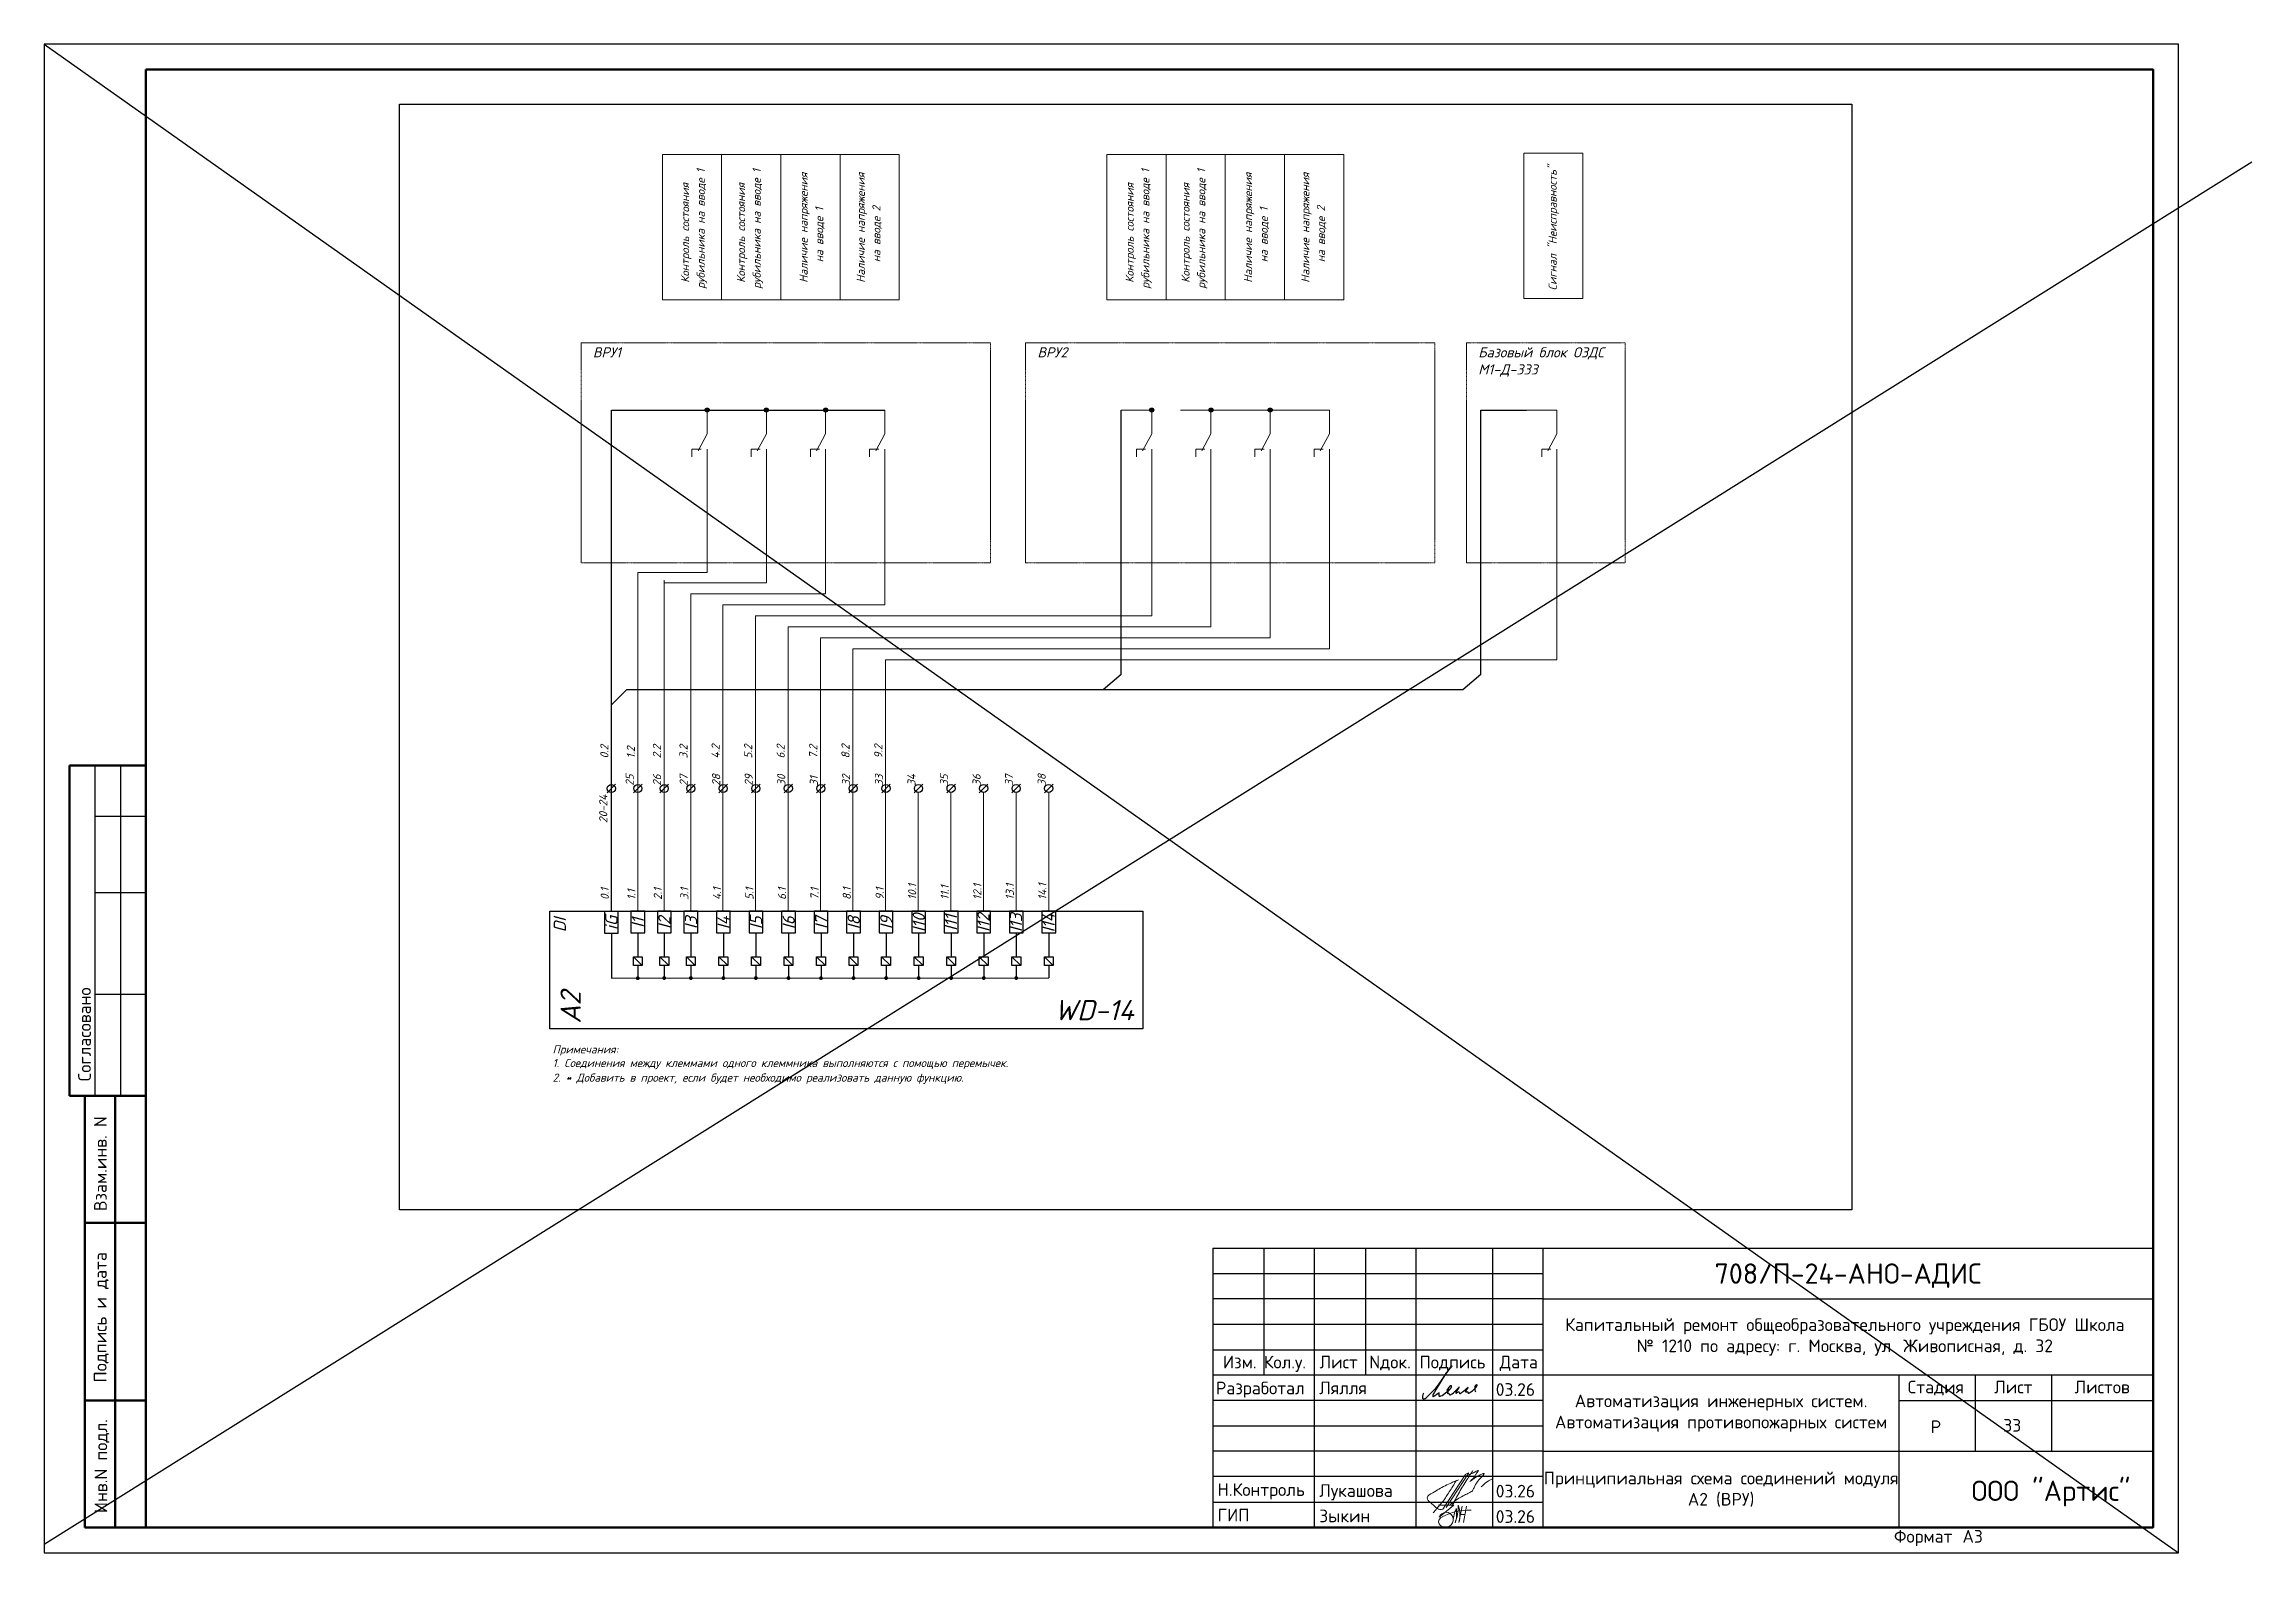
# Model space of a CAD drawing. Header units: millimetres. Extents: x -1073752 to 1436911, y -1379358 to 94781.
# Drawn here: x 1330257 to 1373701, y 64751 to 94451 of the extents above; entities that cross this region are included whole.
import ezdxf
from ezdxf.enums import TextEntityAlignment as Align

# ---------------------------------------------------------------- set-up
doc = ezdxf.new("R2010")
doc.units = ezdxf.units.MM
doc.linetypes.add('5T5', pattern=[3.5, 2.5, -1])
doc.linetypes.add('невидимая2', pattern=[4.7625, 3.175, -1.5875])
for name, color, linetype in [('13-230VAC POWER DISTR.', 7, 'Continuous'), ('Основная', 7, 'Continuous'), ('СОТ', 7, 'Continuous'), ('Штампы', 7, 'Continuous')]:
    doc.layers.add(name, color=color, linetype=linetype)
for name, color, linetype, lineweight in [('АР_текст', 250, 'Continuous', 40), ('лс', 5, 'Continuous', 30), ('Основная сплош', 7, 'Continuous', 30), ('Текст', 7, 'Continuous', 30), ('Цепь DC 24В плюс', 1, 'Continuous', 9)]:
    doc.layers.add(name, color=color, linetype=linetype, lineweight=lineweight)
doc.layers.add('ОФ_подписи', color=5, linetype='Continuous', lineweight=13, true_color=0x0000ff)
doc.layers.add('Подписи', color=5, linetype='Continuous', lineweight=18, true_color=0x0000ff)
doc.styles.add('ICOCPEUR', font='isocpeur.ttf', dxfattribs={"height": 250})
doc.styles.add('PDF ISOCPEUR', font='isocpeur.ttf')
doc.styles.add('RubezhCAD', font='isocpeur.ttf')
doc.styles.add('Standart  GenSys', font='isocpeui.ttf', dxfattribs={"height": 2})
doc.styles.add('TIMES', font='times.ttf')
doc.styles.add('XREF1$0$Standard', font='isocpeur.ttf')

msp = doc.modelspace()

# ---------------------------------------------------------------- texts
at = {"lineweight": 30, "style": 'Standart  GenSys'}
for s, p in [('Сигнал "Неисправность"', (1360021.9, 89603.7)), ('Контроль состояния', (1342950.1, 89752.7)), ('рубильника на вводе 1', (1343257.7, 89635.4)), ('Контроль состояния', (1344050.6, 89752.7)), ('рубильника на вводе 1', (1344358.2, 89635.4)), ('Наличие напряжения', (1345281, 89752.7)), ('Наличие напряжения', (1346407.2, 89752.7)), ('Контроль состояния', (1351697.9, 89752.7)), ('рубильника на вводе 1', (1352005.6, 89635.4)), ('Контроль состояния', (1352798.4, 89752.7)), ('рубильника на вводе 1', (1353106.1, 89635.4)), ('Наличие напряжения', (1354028.8, 89752.7)), ('Наличие напряжения', (1355155, 89752.7)), ('на вводе 1', (1345588.6, 90158.2)), ('на вводе 2', (1346714.8, 90158.2)), ('на вводе 1', (1354336.4, 90158.2)), ('на вводе 2', (1355462.7, 90158.2))]:
    msp.add_text(s, height=160, rotation=90, dxfattribs=at).set_placement(p)
at = {"color": 104, "style": 'Standart  GenSys'}
for s, p in [('ВРУ1', (1341055.2, 88283.7)), ('ВРУ2', (1349803, 88283.7)), ('Базовый блок ОЗДС', (1358477.3, 88283.7)), ('М1-Д-333', (1358477.3, 87947))]:
    msp.add_text(s, height=200, dxfattribs=at).set_placement(p)
at = {"color": 214, "lineweight": 25, "style": 'Standart  GenSys'}
for s, p in [('0.2', (1341361.5, 80389.5)), ('1.2', (1341882.1, 80389.5)), ('2.2', (1342394.7, 80390.5)), ('3.2', (1342917.5, 80388.5)), ('4.2', (1343548.6, 80388.5)), ('5.2', (1344189.7, 80388.5)), ('6.2', (1344830.2, 80388.5)), ('7.2', (1345470.6, 80388.5)), ('8.2', (1346105.2, 80388.5)), ('9.2', (1346751.6, 80388.5)), ('0.1', (1341368.7, 77604.4)), ('1.1', (1341891.7, 77604.4)), ('2.1', (1342412.3, 77604.5)), ('3.1', (1342935.2, 77604.5)), ('4.1', (1343575.7, 77604.5)), ('5.1', (1344216.1, 77604.4)), ('6.1', (1344856.6, 77604.5)), ('7.1', (1345497.1, 77604.4)), ('8.1', (1346131.6, 77604.4)), ('9.1', (1346778, 77604.4)), ('10.1', (1347418.4, 77604.4)), ('11.1', (1348058.9, 77604.4)), ('12.1', (1348699.4, 77604.5)), ('13.1', (1349339.8, 77604.5)), ('14.1', (1349978.2, 77604.5))]:
    msp.add_text(s, height=160, rotation=90, dxfattribs=at).set_placement(p)
at = {"style": 'Standart  GenSys'}
for s, height, p in [('iG', 240, (1341418.4, 77152.2)), ('I10', 240, (1347468.8, 77155.3)), ('I11', 240, (1348101.7, 77155.3)), ('I12', 240, (1348742.2, 77155.3)), ('I13', 240, (1349382.6, 77155.3)), ('I14', 240, (1350023.1, 77155.3)), ('I1', 240, (1341939.1, 77155.3)), ('I2', 240, (1342461.9, 77155.3)), ('I3', 240, (1342985.6, 77155.2)), ('I4', 240, (1343626, 77155.2)), ('I5', 240, (1344266.5, 77155.3)), ('I6', 240, (1344907, 77155.3)), ('I7', 240, (1345547.4, 77155.3)), ('I8', 240, (1346187.9, 77155.3)), ('I9', 240, (1346828.3, 77155.3)), ('A2', 400, (1340617, 75486.2))]:
    msp.add_text(s, height=height, rotation=90, dxfattribs=at).set_placement(p, align=Align.MIDDLE_CENTER)
msp.add_text('WD-14', height=400, dxfattribs=at).set_placement((1350918.3, 75435.6), align=Align.MIDDLE_CENTER)
at = {"insert": (1340404, 77111.2), "char_height": 240, "attachment_point": 5, "rotation": 90, "style": 'Standart  GenSys'}
msp.add_mtext_dynamic_manual_height_columns('DI', width=1215.981, gutter_width=1000, heights=[0], dxfattribs=at)
at = {"linetype": 'невидимая2', "insert": (1340262.7, 74742.1), "char_height": 160, "attachment_point": 1, "style": 'Standart  GenSys'}
msp.add_mtext_dynamic_manual_height_columns('Примечания:\\P\\pt8320,10400;1. Соединения между клеммами одного клеммника выполняются с помощью перемычек.', width=13315.853, gutter_width=1000, heights=[0], dxfattribs=at)
at = {"layer": '13-230VAC POWER DISTR.', "color": 94, "linetype": 'Continuous', "style": 'Standart  GenSys'}
for s, p in [('25', (1341858.9, 79850.1)), ('26', (1342398.2, 79848.3)), ('27', (1342921.1, 79848.3)), ('28', (1343561, 79848.5)), ('29', (1344202.2, 79848.6)), ('30', (1344842.7, 79848.6)), ('31', (1345483.1, 79848.6)), ('32', (1346117.7, 79848.6)), ('33', (1346764.1, 79848.6)), ('34', (1347404.5, 79848.6)), ('35', (1348045, 79848.6)), ('36', (1348685.4, 79848.6)), ('37', (1349325.9, 79848.6)), ('38', (1349966.4, 79848.6)), ('20-24', (1341338.2, 79118.4))]:
    msp.add_text(s, height=160, rotation=90, dxfattribs=at).set_placement(p)
at = {"layer": 'Defpoints', "linetype": 'невидимая2', "insert": (1340262.7, 74186.4), "char_height": 160, "attachment_point": 1, "style": 'Standart  GenSys'}
msp.add_mtext_dynamic_manual_height_columns('\\pt8320,10400;2. * Добавить в проект, если будет необходимо реализовать данную функцию.', width=13315.853, gutter_width=1000, heights=[0], dxfattribs=at)
at = {"layer": 'СОТ', "char_height": 250, "width": 7000, "attachment_point": 5, "style": 'ICOCPEUR'}
for s, insert in [('{\\C0;33}', (1368986.6, 67260.6)), ('Принципиальная схема соединений модуля А2 (ВРУ)', (1363256.7, 66002.5))]:
    msp.add_mtext(s, dxfattribs=dict(at, insert=insert))

# ---------------------------------------------------------------- blocks, each defined once
blk = doc.blocks.new('*U8')
at = {"lineweight": 50}
for p, q in [((5, 155), (20, 155)), ((5, 155), (5, 90)), ((5, 90), (20, 90)), ((8, 5), (8, 90)), ((14, 5), (14, 90)), ((8, 65), (20, 65)), ((8, 30), (20, 30)), ((8, 5), (20, 5))]:
    blk.add_line(p, q, dxfattribs=at)
for p, q in [((10, 155), (10, 90)), ((15, 155), (15, 90)), ((10, 145), (20, 145)), ((10, 130), (20, 130)), ((10, 110), (20, 110))]:
    blk.add_line(p, q)
blk.add_lwpolyline([(0, 0), (420, 0), (420, 297), (0, 297)], close=True)
blk.add_lwpolyline([(20, 292), (415, 292), (415, 5), (20, 5)], close=True, dxfattribs=at)
at = {"style": 'XREF1$0$Standard'}
for s, p in [('Согласовано', (7.95, 102.07)), ('Взам.инв. N', (11.07, 76.61)), ('Подпись и дата', (11.04, 46.36)), ('Инв.N подл.', (11.17, 17.07))]:
    blk.add_text(s, height=2.5, rotation=90, dxfattribs=at).set_placement(p, align=Align.MIDDLE_CENTER)
blk.add_text('Формат', height=2.5, dxfattribs=at).set_placement((364.02, 2))
blk.add_text('А3', height=2.5, dxfattribs=at).set_placement((381.51, 2), align=Align.RIGHT)
for tag, p in [('СОГЛАСОВАНО_ДАТА2', (14.37, 145.56)), ('СОГЛАСОВАНО_ДАТА3', (19.37, 145.56)), ('СОГЛАСОВАНО_ФАМИЛИЯ2', (14.37, 110.56)), ('СОГЛАСОВАНО_ФАМИЛИЯ3', (19.37, 110.56)), ('СОГЛАСОВАНО_ДОЛЖНОСТЬ2', (14.37, 90.56)), ('СОГЛАСОВАНО_ДОЛЖНОСТЬ3', (19.37, 90.56))]:
    blk.add_attdef(tag, p, '', height=2.5, rotation=90, dxfattribs=at)
for tag, p in [('ВЗАМ_ИНВ_НОМЕР', (19.37, 77.5)), ('ИНВ_N_ПОДЛ', (19.37, 17.5))]:
    blk.add_attdef(tag, text='', height=2.5, rotation=90, dxfattribs=at).set_placement(p, align=Align.CENTER)
blk.add_attdef('ИНВ_ДАТА', text='', height=2.5, rotation=90, dxfattribs=at).set_placement((19.37, 63.83), align=Align.RIGHT)
blk = doc.blocks.new('П_Зыкин')
at = {"layer": 'ОФ_подписи', "color": 152, "ltscale": 100, "true_color": 0x0061c2, "transparency": 33554687}
for p, q in [((142, 249), (62, -174)), ((102, 37), (218, 37)), ((258, 249), (178, -174))]:
    blk.add_line(p, q, dxfattribs=at)
blk.add_lwpolyline([(-462, 273), (-74, 273), (-446, -30)], dxfattribs=at)
for centre, radius, start, end in [((-271, -94), 186, 314.2393, 159.9348), ((345, -1372), 1523, 88.8758, 117.8788), ((1109, -252), 1204, 158.7593, 174.231), ((-1024, 224), 1068, 337.8144, 2.8859), ((-849, 72), 852, 342.8308, 7.4815), ((-9, 182), 4.48, 8.9691, 155.6551), ((-643, 22), 732, 344.4555, 20.462), ((-318, -169), 151, 108.7568, 173.4251), ((-287, -115), 185, 191.5358, 322.3512)]:
    blk.add_arc(centre, radius, start, end, dxfattribs=at)
blk = doc.blocks.new('П_Лукашова')
at = {"layer": 'ОФ_подписи', "color": 152, "true_color": 0x0061c2}
for p, q in [((221, 339), (-221, -339)), ((286, 371), (-156, -307)), ((283, 370), (218, 338))]:
    blk.add_line(p, q, dxfattribs=at)
for points in [[(-221, -339), (-276, -344), (-368, -289), (-446, -221), (-505, -166), (-522, -116), (-412, -16), (-295, 56), (-173, 120), (-49, 179), (33, 216), (87, 237), (52, 221), (11, 167), (-59, 51), (-126, -52), (-177, -132), (-256, -231), (-409, -409)], [(360, 20), (294, -18), (203, -65), (91, -124), (-73, -248)], [(366, 415), (236, 213), (85, -37), (-50, -300)], [(221, 301), (344, 360), (434, 401), (475, 416), (464, 395), (420, 336), (342, 232), (310, 203), (337, 221), (420, 283), (490, 322), (558, 352), (576, 358), (491, 240), (403, 113), (374, 49), (360, 20)], [(530, 102), (646, 199), (748, 254)]]:
    blk.add_spline(points, degree=3, dxfattribs=at)
blk = doc.blocks.new('A$C11203D1A')
at = {"layer": 'Подписи', "lineweight": 25}
blk.add_lwpolyline([(0.24, 1.11), (0.09, 0.86), (0, 0.47), (0.01, 0.27), (0.06, 0.09), (0.17, 0.01), (0.33, 0), (0.53, 0.07), (0.73, 0.22), (0.94, 0.41), (1.81, 1.26), (2.64, 2.1), (3.19, 2.76), (3.8, 3.63), (4.42, 4.6), (5, 5.4), (5.39, 5.96), (5.72, 6.46), (5.82, 6.46), (5.73, 6.31), (4.71, 5.11), (3.82, 3.76), (2.71, 1.9), (2.36, 1.31), (2.15, 0.93), (2.05, 0.72), (2.04, 0.6), (2.04, 0.49), (2.07, 0.44), (2.13, 0.41), (2.22, 0.43), (2.34, 0.53), (2.48, 0.65), (2.83, 0.93), (3.1, 1.12), (3.23, 1.19), (3.28, 1.19), (3.29, 1.16), (3.26, 1.06), (3.23, 0.9), (3.22, 0.77), (3.24, 0.65), (3.26, 0.58), (3.34, 0.52), (3.42, 0.48), (3.54, 0.51), (3.66, 0.56), (3.92, 0.66), (4.17, 0.85), (4.57, 1.16), (4.82, 1.36), (5, 1.53), (5.18, 1.68), (5.48, 1.96), (5.64, 2.15), (5.74, 2.33), (5.75, 2.44), (5.75, 2.53), (5.69, 2.57), (5.6, 2.58), (5.49, 2.54), (5.33, 2.4), (5.12, 2.18), (4.99, 1.99), (4.9, 1.86), (4.85, 1.74), (4.87, 1.66), (4.92, 1.62), (5.03, 1.65), (5.11, 1.72), (5.21, 1.79), (5.24, 1.81), (5.28, 1.82), (5.31, 1.82), (5.32, 1.79), (5.26, 1.69), (5.19, 1.61), (5.11, 1.47), (5.03, 1.34), (4.98, 1.25), (4.97, 1.17), (4.97, 1.09), (5.01, 1.05), (5.05, 1.06), (5.1, 1.11), (5.14, 1.13), (5.2, 1.13), (5.23, 1.07), (5.27, 0.94), (5.32, 0.85), (5.35, 0.8), (5.43, 0.77), (5.52, 0.78), (5.61, 0.84), (5.88, 1), (6.13, 1.19), (6.42, 1.46), (6.68, 1.7), (6.94, 1.94), (7.06, 2.08), (7.22, 2.28), (7.23, 2.3), (7.23, 2.31), (7.2, 2.31), (7.18, 2.28), (7.15, 2.24), (6.76, 1.63), (6.67, 1.45), (6.59, 1.3), (6.56, 1.22), (6.56, 1.16), (6.57, 1.11), (6.6, 1.08), (6.65, 1.1), (6.7, 1.13), (6.79, 1.19), (6.88, 1.26), (6.99, 1.31), (7.07, 1.35), (7.18, 1.36), (7.23, 1.33), (7.27, 1.28), (7.28, 1.18), (7.28, 1.12), (7.3, 1.08), (7.34, 1.04), (7.38, 1.02), (7.45, 1.01), (7.52, 1.04), (7.6, 1.09), (7.73, 1.19), (7.93, 1.34), (8.13, 1.48), (8.36, 1.7), (8.65, 1.95), (8.78, 2.07), (8.9, 2.16), (8.98, 2.23), (9.03, 2.27), (9.04, 2.29), (9.02, 2.3), (8.99, 2.29), (8.97, 2.25), (8.92, 2.16), (8.7, 1.81), (8.57, 1.61), (8.52, 1.53), (8.51, 1.43), (8.53, 1.37), (8.56, 1.33), (8.6, 1.33), (8.66, 1.35), (8.72, 1.39), (8.76, 1.41), (8.86, 1.4), (8.93, 1.37), (8.94, 1.31), (8.96, 1.22), (8.98, 1.14), (9.02, 1.1), (9.08, 1.07), (9.17, 1.1), (9.24, 1.14), (9.33, 1.2), (9.56, 1.37), (9.86, 1.59), (10.18, 1.87), (10.41, 2.09), (10.57, 2.29), (10.72, 2.51), (10.76, 2.62), (10.77, 2.7), (10.75, 2.75), (10.68, 2.79), (10.58, 2.76), (10.5, 2.69), (10.38, 2.54), (10.32, 2.41), (10.31, 2.25), (10.32, 2.09), (10.33, 1.85), (10.35, 1.7), (10.37, 1.58), (10.4, 1.47), (10.47, 1.37)], dxfattribs=at)
blk = doc.blocks.new('Штамп')
at = {"layer": 'Основная'}
for p, q in [((-18500, 5000), (-12000, 5000)), ((-12000, 4500), (-18500, 4500)), ((-18500, 4000), (-12000, 4000)), ((-12000, 2500), (-18500, 2500)), ((-18500, 2000), (-12000, 2000)), ((-12000, 1500), (-18500, 1500)), ((-12000, 1000), (-18500, 1000)), ((-18500, 500), (-12000, 500))]:
    blk.add_line(p, q, dxfattribs=at)
at = {"layer": 'Основная сплош'}
for p, q in [((-18500, 5500), (0, 5500)), ((-18500, 5500), (-18500, 0)), ((-17500, 5500), (-17500, 3000)), ((-16500, 0), (-16500, 5500)), ((-15500, 5500), (-15500, 3000)), ((-14500, 0), (-14500, 5500)), ((-13000, 5500), (-13000, 0)), ((-12000, 0), (-12000, 5500)), ((-12000, 4500), (0, 4500)), ((-18500, 3500), (-12000, 3500)), ((0, 3000), (-18500, 3000)), ((-5000, 3000), (-5000, 0)), ((-3500, 3000), (-3500, 1500)), ((-2000, 3000), (-2000, 1500)), ((-5000, 2500), (0, 2500)), ((-12000, 1500), (0, 1500))]:
    blk.add_line(p, q, dxfattribs=at)
at = {"transparency": 33554687, "xscale": 100, "yscale": 100, "zscale": 100}
blk.add_blockref('A$C11203D1A', (-14379, 2533), dxfattribs=at)
at = {"layer": 'ОФ_подписи', "color": 5}
for name, p, xscale, yscale, zscale in [('П_Лукашова', (-13755, 700), 1.010226427429054, 1.010226427429054, 1.010226427429054), ('П_Зыкин', (-13706, 228), 0.7621923841183493, 0.7621923841183493, 0.7621923841183493)]:
    blk.add_blockref(name, p, dxfattribs=dict(at, xscale=xscale, yscale=yscale, zscale=zscale))
at = {"transparency": 33554687, "insert": (-8500, 2250), "char_height": 250, "width": 7000, "attachment_point": 5, "style": 'PDF ISOCPEUR'}
blk.add_mtext('Автоматизация инженерных систем. Автоматизация противопожарных систем', dxfattribs=at)
at = {"layer": 'АР_текст', "color": 7, "transparency": 33554687, "insert": (-2009, 668), "char_height": 400, "width": 7750, "attachment_point": 5, "style": 'RubezhCAD'}
blk.add_mtext('{\\C0;ООО "Артис"}', dxfattribs=at)
at = {"layer": 'Текст', "color": 0, "style": 'RubezhCAD'}
blk.add_text('708/П-24-АНО-АДИС', height=400, dxfattribs=at).set_placement((-6000, 4798), align=Align.CENTER)
at = {"layer": 'Текст', "linetype": 'Continuous', "style": 'RubezhCAD'}
for s, p in [('Изм.', (-18302, 3131)), ('Кол.у.', (-17500, 3131)), ('Лист', (-16402, 3131)), ('Nдок.', (-15424, 3131)), ('Подпись', (-14434, 3131)), ('Дата', (-12857, 3131))]:
    blk.add_text(s, height=250, dxfattribs=at).set_placement(p)
at = {"layer": 'Текст', "style": 'ICOCPEUR'}
for s, p in [('Разработал', (-18441, 2620)), ('Лялля', (-16408, 2622)), ('03.26', (-12934, 2590)), ('Н.Контроль', (-18407, 620)), ('Лукашова', (-16408, 602)), ('03.26', (-12934, 590)), ('ГИП', (-18407, 120)), ('Зыкин', (-16408, 102)), ('03.26', (-12934, 90))]:
    blk.add_text(s, height=250, dxfattribs=at).set_placement(p)
at = {"layer": 'Текст', "color": 7, "linetype": 'Continuous', "style": 'RubezhCAD'}
for s, p in [('Стадия', (-4273, 2640)), ('Лист', (-2750, 2640)), ('Листов', (-1000, 2640))]:
    blk.add_text(s, height=250, dxfattribs=at).set_placement(p, align=Align.CENTER)
at = {"layer": 'Текст', "color": 7, "style": 'RubezhCAD'}
blk.add_text('Р', height=250, dxfattribs=at).set_placement((-4273, 1857), align=Align.CENTER)
at = {"layer": 'Текст', "ltscale": 100, "insert": (-6063, 3750), "char_height": 250, "attachment_point": 5, "style": 'RubezhCAD'}
blk.add_mtext_dynamic_manual_height_columns('\\pi-3.125;Капитальный ремонт общеобразовательного учреждения ГБОУ Школа{\\H1.25x; }\\P№ 1210 по адресу: г. Москва, ул. Живописная, д. 32{\\H1.21604x; }\\P', width=11832.53, gutter_width=1250, heights=[1893], dxfattribs=at)
at = {"layer": 'Текст', "ltscale": 100, "style": 'RubezhCAD'}
blk.add_attdef('ЛИСТОВ', text='', height=250, dxfattribs=at).set_placement((-1000, 1857), align=Align.CENTER)
at = {"layer": 'Текст', "ltscale": 100, "style": 'TIMES'}
blk.add_attdef('НАЗВАНИЕ', text='', height=250, dxfattribs=at).set_placement((-8500, 750), align=Align.MIDDLE_CENTER)

# ---------------------------------------------------------------- hatches: boundary and pattern name
at = {"ltscale": 100}
h = msp.add_hatch(color=256, dxfattribs=at)
h.dxf.hatch_style = 1
edge = h.paths.add_edge_path()
edge.add_arc((1343304.7, 87247.2), 40, 0, 360)
h = msp.add_hatch(color=256, dxfattribs=at)
h.dxf.hatch_style = 1
edge = h.paths.add_edge_path()
edge.add_arc((1344470.2, 87247.2), 40, 0, 360)
h = msp.add_hatch(color=256, dxfattribs=at)
h.dxf.hatch_style = 1
edge = h.paths.add_edge_path()
edge.add_arc((1345635.6, 87247.2), 40, 0, 360)
h = msp.add_hatch(color=256, dxfattribs=at)
h.dxf.hatch_style = 1
edge = h.paths.add_edge_path()
edge.add_arc((1352052.6, 87247.2), 40, 0, 360)
h = msp.add_hatch(color=256, dxfattribs=at)
h.dxf.hatch_style = 1
edge = h.paths.add_edge_path()
edge.add_arc((1353218, 87247.2), 40, 0, 360)
h = msp.add_hatch(color=256, dxfattribs=at)
h.dxf.hatch_style = 1
edge = h.paths.add_edge_path()
edge.add_arc((1354383.4, 87247.2), 40, 0, 360)
at = {"lineweight": 20, "ltscale": 0.01}
h = msp.add_hatch(color=256, dxfattribs=at)
edge = h.paths.add_edge_path()
edge.add_arc((1341938.7, 76063.2), 38.1, -90, 270)
h = msp.add_hatch(color=256, dxfattribs=at)
edge = h.paths.add_edge_path()
edge.add_arc((1342459.4, 76066.3), 38.1, -90, 270)
h = msp.add_hatch(color=256, dxfattribs=at)
edge = h.paths.add_edge_path()
edge.add_arc((1342982.2, 76066.3), 38.1, -90, 270)
h = msp.add_hatch(color=256, dxfattribs=at)
edge = h.paths.add_edge_path()
edge.add_arc((1343622.7, 76066.3), 38.1, -90, 270)
h = msp.add_hatch(color=256, dxfattribs=at)
edge = h.paths.add_edge_path()
edge.add_arc((1344263.2, 76066.3), 38.1, -90, 270)
h = msp.add_hatch(color=256, dxfattribs=at)
edge = h.paths.add_edge_path()
edge.add_arc((1344903.6, 76066.3), 38.1, -90, 270)
h = msp.add_hatch(color=256, dxfattribs=at)
edge = h.paths.add_edge_path()
edge.add_arc((1345544.1, 76066.3), 38.1, -90, 270)
h = msp.add_hatch(color=256, dxfattribs=at)
edge = h.paths.add_edge_path()
edge.add_arc((1346184.5, 76066.3), 38.1, -90, 270)
h = msp.add_hatch(color=256, dxfattribs=at)
edge = h.paths.add_edge_path()
edge.add_arc((1346825, 76066.3), 38.1, -90, 270)
h = msp.add_hatch(color=256, dxfattribs=at)
edge = h.paths.add_edge_path()
edge.add_arc((1347465.5, 76066.4), 38.1, -90, 270)
h = msp.add_hatch(color=256, dxfattribs=at)
edge = h.paths.add_edge_path()
edge.add_arc((1348105.9, 76066.3), 38.1, -90, 270)
h = msp.add_hatch(color=256, dxfattribs=at)
edge = h.paths.add_edge_path()
edge.add_arc((1348746.4, 76066.4), 38.1, -90, 270)
h = msp.add_hatch(color=256, dxfattribs=at)
edge = h.paths.add_edge_path()
edge.add_arc((1349386.8, 76066.4), 38.1, -90, 270)

# ---------------------------------------------------------------- linework, layer by layer
for p, q in [((1341418.1, 77381.5), (1341418.1, 87247.2)), ((1341418.1, 87247.2), (1346801, 87247.2)), ((1351452, 82042.9), (1351452, 87247.2)), ((1358529.7, 87247.2), (1359425.6, 87247.2)), ((1358529.7, 82042.9), (1358529.7, 87247.2))]:
    msp.add_line(p, q)
at = {"ltscale": 4}
for p, q in [((1358177.8, 81736.8), (1341717, 81736.8)), ((1351452, 82042.9), (1351100, 81736.8)), ((1358529.7, 82042.9), (1358177.8, 81736.8)), ((1341938.7, 76953.7), (1341938.7, 76487)), ((1342459.4, 76953.7), (1342459.4, 76487)), ((1342982.2, 76953.7), (1342982.2, 76487)), ((1343622.7, 76953.7), (1343622.7, 76487)), ((1344263.2, 76953.7), (1344263.2, 76486.9)), ((1344903.6, 76953.7), (1344903.6, 76487)), ((1345544.1, 76953.7), (1345544.1, 76487)), ((1346184.5, 76953.7), (1346184.5, 76487)), ((1346825, 76953.7), (1346825, 76487)), ((1347465.5, 76953.8), (1347465.5, 76487)), ((1348105.9, 76953.7), (1348105.9, 76487)), ((1348746.4, 76953.8), (1348746.4, 76487)), ((1349386.8, 76953.8), (1349386.8, 76487)), ((1350027.3, 76953.8), (1350027.3, 76487)), ((1341851.4, 76487), (1342026, 76312.3)), ((1342372.1, 76487), (1342546.7, 76312.4)), ((1342894.9, 76487), (1343069.5, 76312.4)), ((1343535.4, 76487), (1343710, 76312.3)), ((1344175.9, 76486.9), (1344350.5, 76312.3)), ((1344816.3, 76487), (1344990.9, 76312.4)), ((1345456.8, 76487), (1345631.4, 76312.4)), ((1346097.2, 76487), (1346271.8, 76312.4)), ((1346737.7, 76487), (1346912.3, 76312.4)), ((1347378.2, 76487), (1347552.8, 76312.4)), ((1348018.6, 76487), (1348193.2, 76312.4)), ((1348659.1, 76487), (1348833.7, 76312.4)), ((1349299.5, 76487), (1349474.1, 76312.4)), ((1349940, 76487), (1350114.6, 76312.4)), ((1341938.7, 76312.3), (1341938.7, 76070.3)), ((1342459.4, 76312.4), (1342459.4, 76070.3)), ((1342982.2, 76312.4), (1342982.2, 76070.3)), ((1343622.7, 76312.3), (1343622.7, 76070.3)), ((1344263.2, 76312.3), (1344263.2, 76070.3)), ((1344903.6, 76312.4), (1344903.6, 76070.3)), ((1345544.1, 76312.4), (1345544.1, 76070.3)), ((1346184.5, 76312.4), (1346184.5, 76070.3)), ((1346825, 76312.4), (1346825, 76070.3)), ((1347465.5, 76312.4), (1347465.5, 76070.4)), ((1348105.9, 76312.4), (1348105.9, 76070.3)), ((1348746.4, 76312.4), (1348746.4, 76070.4)), ((1349386.8, 76312.4), (1349386.8, 76070.4)), ((1350027.3, 76312.4), (1350027.3, 76070.4))]:
    msp.add_line(p, q, dxfattribs=at)
at = {"color": 7, "linetype": 'Continuous', "lineweight": 20}
for points in [[(1342421.7, 89415.6), (1342421.7, 92281.2), (1343587.1, 92281.2), (1343587.1, 89415.6)], [(1343587.1, 89415.6), (1343587.1, 92281.2), (1344752.6, 92281.2), (1344752.6, 89415.6)], [(1344752.6, 89415.6), (1344752.6, 92281.2), (1345918, 92281.2), (1345918, 89415.6)], [(1345918, 89415.6), (1345918, 92281.2), (1347083.4, 92281.2), (1347083.4, 89415.6)], [(1351169.5, 89415.6), (1351169.5, 92281.2), (1352335, 92281.2), (1352335, 89415.6)], [(1352335, 89415.6), (1352335, 92281.2), (1353500.4, 92281.2), (1353500.4, 89415.6)], [(1353500.4, 89415.6), (1353500.4, 92281.2), (1354665.9, 92281.2), (1354665.9, 89415.6)], [(1354665.9, 89415.6), (1354665.9, 92281.2), (1355831.3, 92281.2), (1355831.3, 89415.6)], [(1359371.8, 89441.4), (1359371.8, 92307), (1360537.2, 92307), (1360537.2, 89441.4)]]:
    msp.add_lwpolyline(points, close=True, dxfattribs=at)
at = {"linetype": '5T5', "lineweight": 13, "ltscale": 0.5}
for points in [[(1340821.7, 84243), (1340821.7, 88571.9), (1348876.8, 88571.9), (1348876.8, 84243)], [(1349569.5, 84243), (1349569.5, 88571.9), (1357624.6, 88571.9), (1357624.6, 84243)], [(1358243.8, 84243), (1358243.8, 88571.9), (1361370.8, 88571.9), (1361370.8, 84243)]]:
    msp.add_lwpolyline(points, close=True, dxfattribs=at)
at = {"color": 7, "linetype": 'Continuous', "lineweight": 5}
for points in [[(1343304.7, 87247.2), (1342704.1, 87247.2), (1342704.1, 87247.2)], [(1343304.7, 86925.2), (1343304.7, 86776.5), (1343124, 86445.1)], [(1343304.7, 86925.2), (1343304.7, 87247.2), (1343304.7, 87247.2)], [(1346801, 87247.2), (1343869.5, 87247.2), (1343869.5, 87247.2)], [(1344470.2, 86925.2), (1344470.2, 86776.5), (1344289.4, 86445.1)], [(1344470.2, 86925.2), (1344470.2, 87247.2), (1344470.2, 87247.2)], [(1345635.6, 86925.2), (1345635.6, 86776.5), (1345454.8, 86445.1)], [(1345635.6, 86925.2), (1345635.6, 87247.2), (1345635.6, 87247.2)], [(1346801, 86925.2), (1346801, 86776.5), (1346620.3, 86445.1)], [(1346801, 86925.2), (1346801, 87247.2), (1346801, 87247.2)], [(1352052.6, 87247.2), (1351452, 87247.2), (1351452, 87247.2)], [(1352052.6, 86925.2), (1352052.6, 86776.5), (1351871.8, 86445.1)], [(1352052.6, 86925.2), (1352052.6, 87247.2), (1352052.6, 87247.2)], [(1355548.9, 87247.2), (1352617.4, 87247.2), (1352617.4, 87247.2)], [(1353218, 86925.2), (1353218, 86776.5), (1353037.3, 86445.1)], [(1353218, 86925.2), (1353218, 87247.2), (1353218, 87247.2)], [(1354383.4, 86925.2), (1354383.4, 86776.5), (1354202.7, 86445.1)], [(1354383.4, 86925.2), (1354383.4, 87247.2), (1354383.4, 87247.2)], [(1355548.9, 86925.2), (1355548.9, 86776.5), (1355368.1, 86445.1)], [(1355548.9, 86925.2), (1355548.9, 87247.2), (1355548.9, 87247.2)], [(1360026.2, 87247.2), (1359425.6, 87247.2), (1359425.6, 87247.2)], [(1360026.2, 86925.2), (1360026.2, 86776.5), (1359845.5, 86445.1)], [(1360026.2, 86925.2), (1360026.2, 87247.2), (1360026.2, 87247.2)], [(1343005.4, 86326.5), (1343005.4, 86477.1), (1343184.2, 86477.1)], [(1343304.7, 86477.1), (1343304.7, 86326.5), (1343304.7, 86326.5)], [(1344170.8, 86326.5), (1344170.8, 86477.1), (1344349.7, 86477.1)], [(1344470.2, 86477.1), (1344470.2, 86326.5), (1344470.2, 86326.5)], [(1345336.2, 86326.5), (1345336.2, 86477.1), (1345515.1, 86477.1)], [(1345635.6, 86477.1), (1345635.6, 86326.5), (1345635.6, 86326.5)], [(1346501.7, 86326.5), (1346501.7, 86477.1), (1346680.5, 86477.1)], [(1346801, 86477.1), (1346801, 86326.5), (1346801, 86326.5)], [(1351753.2, 86326.5), (1351753.2, 86477.1), (1351932.1, 86477.1)], [(1352052.6, 86477.1), (1352052.6, 86326.5), (1352052.6, 86326.5)], [(1352918.6, 86326.5), (1352918.6, 86477.1), (1353097.5, 86477.1)], [(1353218, 86477.1), (1353218, 86326.5), (1353218, 86326.5)], [(1354084.1, 86326.5), (1354084.1, 86477.1), (1354262.9, 86477.1)], [(1354383.4, 86477.1), (1354383.4, 86326.5), (1354383.4, 86326.5)], [(1355249.5, 86326.5), (1355249.5, 86477.1), (1355428.4, 86477.1)], [(1355548.9, 86477.1), (1355548.9, 86326.5), (1355548.9, 86326.5)], [(1359726.9, 86326.5), (1359726.9, 86477.1), (1359905.7, 86477.1)], [(1360026.2, 86477.1), (1360026.2, 86326.5), (1360026.2, 86326.5)], [(1343304.7, 86326.5), (1343304.7, 85567.8), (1343304.7, 85567.8)], [(1344470.2, 86326.5), (1344470.2, 85567.8), (1344470.2, 85567.8)], [(1345635.6, 86326.5), (1345635.6, 85567.8), (1345635.6, 85567.8)], [(1346801, 86326.5), (1346801, 85567.8), (1346801, 85567.8)], [(1352052.6, 86326.5), (1352052.6, 85567.8), (1352052.6, 85567.8)], [(1353218, 86326.5), (1353218, 85567.8), (1353218, 85567.8)], [(1354383.4, 86326.5), (1354383.4, 85567.8), (1354383.4, 85567.8)], [(1355548.9, 86326.5), (1355548.9, 85567.8), (1355548.9, 85567.8)], [(1360026.2, 86326.5), (1360026.2, 85567.8), (1360026.2, 85567.8)], [(1341418.1, 77933.9), (1341418.1, 77378.5), (1341418.1, 77378.5)]]:
    msp.add_lwpolyline(points, dxfattribs=at)
msp.add_lwpolyline([(1341717, 81736.8), (1341418.1, 81444.2)])
at = {"ltscale": 100}
for points in [[(1341333.3, 79711.8), (1341503, 79881.5)], [(1341853.9, 79711.8), (1342023.6, 79881.5)], [(1342374.5, 79711.8), (1342544.2, 79881.5)], [(1342896.5, 79711.7), (1343066.3, 79881.4)], [(1343535, 79713.8), (1343704.7, 79883.5)], [(1344176.2, 79713.8), (1344345.9, 79883.5)], [(1344816.7, 79713.8), (1344986.4, 79883.5)], [(1345457.1, 79713.8), (1345626.8, 79883.5)], [(1346091.6, 79713.8), (1346261.3, 79883.5)], [(1346738, 79713.8), (1346907.7, 79883.5)], [(1347378.5, 79713.8), (1347548.2, 79883.5)], [(1348019, 79713.8), (1348188.7, 79883.5)], [(1348659.4, 79713.8), (1348829.1, 79883.5)], [(1349299.9, 79713.8), (1349469.6, 79883.5)], [(1349940.3, 79713.8), (1350110.1, 79883.5)], [(1341418.1, 76950.6), (1341418.1, 76067.2)], [(1341418.1, 76067.2), (1350027.3, 76070.4)]]:
    msp.add_lwpolyline(points, dxfattribs=at)
at = {"lineweight": 30}
for points in [[(1351878.6, 75063.6), (1340207.3, 75063.6), (1340207.3, 77381.5), (1351878.6, 77381.5)], [(1351878.6, 77381.5), (1351878.6, 75063.6)]]:
    msp.add_lwpolyline(points, dxfattribs=at)
for points in [[(1341282.5, 77378.5), (1341282.5, 76950.6), (1341553.8, 76950.6), (1341553.8, 77378.5)], [(1341803.1, 77381.5), (1341803.1, 76953.7), (1342074.4, 76953.7), (1342074.4, 77381.5)], [(1342323.7, 77381.5), (1342323.7, 76953.7), (1342595, 76953.7), (1342595, 77381.5)], [(1342846.6, 77381.5), (1342846.6, 76953.7), (1343117.9, 76953.7), (1343117.9, 77381.5)], [(1343487, 77381.5), (1343487, 76953.7), (1343758.3, 76953.7), (1343758.3, 77381.5)], [(1344127.5, 77381.5), (1344127.5, 76953.7), (1344398.8, 76953.7), (1344398.8, 77381.5)], [(1344768, 77381.5), (1344768, 76953.7), (1345039.3, 76953.7), (1345039.3, 77381.5)], [(1345408.4, 77381.5), (1345408.4, 76953.7), (1345679.7, 76953.7), (1345679.7, 77381.5)], [(1346048.9, 77381.5), (1346048.9, 76953.7), (1346320.2, 76953.7), (1346320.2, 77381.5)], [(1346689.3, 77381.5), (1346689.3, 76953.7), (1346960.6, 76953.7), (1346960.6, 77381.5)], [(1347329.8, 77381.6), (1347329.8, 76953.8), (1347601.1, 76953.8), (1347601.1, 77381.6)], [(1347970.3, 77381.5), (1347970.3, 76953.7), (1348241.6, 76953.7), (1348241.6, 77381.5)], [(1348610.7, 77381.6), (1348610.7, 76953.8), (1348882, 76953.8), (1348882, 77381.6)], [(1349251.2, 77381.6), (1349251.2, 76953.8), (1349522.5, 76953.8), (1349522.5, 77381.6)], [(1349891.6, 77381.6), (1349891.6, 76953.8), (1350162.9, 76953.8), (1350162.9, 77381.6)], [(1342026, 76487), (1342026, 76312.3), (1341851.4, 76312.3), (1341851.4, 76487)], [(1342546.7, 76487), (1342546.7, 76312.4), (1342372.1, 76312.4), (1342372.1, 76487)], [(1343069.5, 76487), (1343069.5, 76312.4), (1342894.9, 76312.4), (1342894.9, 76487)], [(1343710, 76487), (1343710, 76312.3), (1343535.4, 76312.3), (1343535.4, 76487)], [(1344350.5, 76486.9), (1344350.5, 76312.3), (1344175.9, 76312.3), (1344175.9, 76486.9)], [(1344990.9, 76487), (1344990.9, 76312.4), (1344816.3, 76312.4), (1344816.3, 76487)], [(1345631.4, 76487), (1345631.4, 76312.4), (1345456.8, 76312.4), (1345456.8, 76487)], [(1346271.8, 76487), (1346271.8, 76312.4), (1346097.2, 76312.4), (1346097.2, 76487)], [(1346912.3, 76487), (1346912.3, 76312.4), (1346737.7, 76312.4), (1346737.7, 76487)], [(1347552.8, 76487), (1347552.8, 76312.4), (1347378.2, 76312.4), (1347378.2, 76487)], [(1348193.2, 76487), (1348193.2, 76312.4), (1348018.6, 76312.4), (1348018.6, 76487)], [(1348833.7, 76487), (1348833.7, 76312.4), (1348659.1, 76312.4), (1348659.1, 76487)], [(1349474.1, 76487), (1349474.1, 76312.4), (1349299.5, 76312.4), (1349299.5, 76487)], [(1350114.6, 76487), (1350114.6, 76312.4), (1349940, 76312.4), (1349940, 76487)]]:
    msp.add_lwpolyline(points, close=True)
at = {"ltscale": 100}
for centre, radius in [((1343304.7, 87247.2), 40), ((1344470.2, 87247.2), 40), ((1345635.6, 87247.2), 40), ((1352052.6, 87247.2), 40), ((1353218, 87247.2), 40), ((1354383.4, 87247.2), 40), ((1341418.1, 79796.7), 80), ((1341938.7, 79796.7), 80), ((1342459.4, 79796.7), 80), ((1342981.4, 79796.5), 80), ((1343619.9, 79798.6), 80), ((1344261, 79798.6), 80), ((1344901.5, 79798.7), 80), ((1345542, 79798.7), 80), ((1346176.5, 79798.6), 80), ((1346822.9, 79798.6), 80), ((1347463.3, 79798.6), 80), ((1348103.8, 79798.7), 80), ((1348744.3, 79798.7), 80), ((1349384.7, 79798.7), 80), ((1350025.2, 79798.7), 80)]:
    msp.add_circle(centre, radius, dxfattribs=at)
at = {"layer": 'Defpoints', "ltscale": 100}
msp.add_lwpolyline([(1337247.9, 71506.4), (1337247.9, 93266.4), (1365827.7, 93266.4), (1365827.7, 71506.4)], close=True, dxfattribs=at)
at = {"layer": 'лс'}
for p, q in [((1330256.7, 94450.8), (1372256.7, 64750.8)), ((1373701.3, 92127.9), (1330256.7, 64916.8))]:
    msp.add_line(p, q, dxfattribs=at)
at = {"layer": 'Цепь DC 24В плюс', "linetype": 'Continuous', "lineweight": 5}
for p, q in [((1343304.7, 84050.3), (1343304.7, 85567.8)), ((1352052.6, 83196.1), (1352052.6, 85567.8)), ((1360026.2, 85567.8), (1360026.2, 82330.4)), ((1341938.7, 77381.5), (1341938.7, 84050.3)), ((1341938.7, 84050.3), (1343304.7, 84050.3)), ((1345635.6, 83628.9), (1342981.9, 83628.9)), ((1342981.9, 83628.9), (1342982.2, 77381.5)), ((1343613.1, 83412.5), (1343613.1, 77380.9)), ((1346801, 83412.5), (1343613.1, 83412.5)), ((1344254.2, 83196.1), (1344254.2, 77380.9)), ((1352052.6, 83196.1), (1344254.2, 83196.1)), ((1344894.7, 82979.7), (1344894.7, 77380.9)), ((1353218, 82979.7), (1344894.7, 82979.7)), ((1345535.1, 82763.3), (1345535.1, 77380.9)), ((1354383.4, 82763.3), (1345535.1, 82763.3)), ((1346169.7, 82546.8), (1346169.7, 77380.9)), ((1355548.9, 82546.8), (1346169.7, 82546.8)), ((1346816.1, 82330.4), (1346816.1, 77380.9)), ((1360026.2, 82330.4), (1346816.1, 82330.4)), ((1347456.5, 79718.4), (1347456.5, 77380.9)), ((1348096.8, 79719), (1348096.8, 77381.5)), ((1348744.2, 79718.7), (1348744.2, 77381.2)), ((1349384.7, 79718.7), (1349384.7, 77381.2)), ((1350025.2, 79718.7), (1350025.2, 77381.2))]:
    msp.add_line(p, q, dxfattribs=at)
at = {"layer": 'Цепь DC 24В плюс', "ltscale": 100}
for p, q in [((1344470.2, 85567.8), (1344470.2, 83845.3)), ((1345635.6, 85567.8), (1345635.6, 83628.9)), ((1346801, 85567.8), (1346801, 83412.5)), ((1353218, 85567.8), (1353218, 82979.7)), ((1354383.4, 85567.8), (1354383.4, 82763.3)), ((1355548.9, 85567.8), (1355548.9, 82546.8)), ((1342459.4, 83901.4), (1342459.4, 77381.5)), ((1344470.2, 83845.3), (1342459.4, 83845.3))]:
    msp.add_line(p, q, dxfattribs=at)

# ---------------------------------------------------------------- block references
at = {"layer": 'СОТ'}
msp.add_blockref('Штамп', (1371756.7, 65250.8), dxfattribs=at)
at = {"layer": 'Штампы', "color": 7, "transparency": 33554687, "xscale": 100, "yscale": 100, "zscale": 100}
msp.add_blockref('*U8', (1330256.7, 64750.8), dxfattribs=at)

msp.set_redraw_order([(e.dxf.handle, doc.entitydb.next_handle()) for e in msp.query("TEXT MTEXT ATTDEF DIMENSION ARC_DIMENSION")])  # texts and dimensions are drawn at this point

doc.saveas('drawing.dxf')
